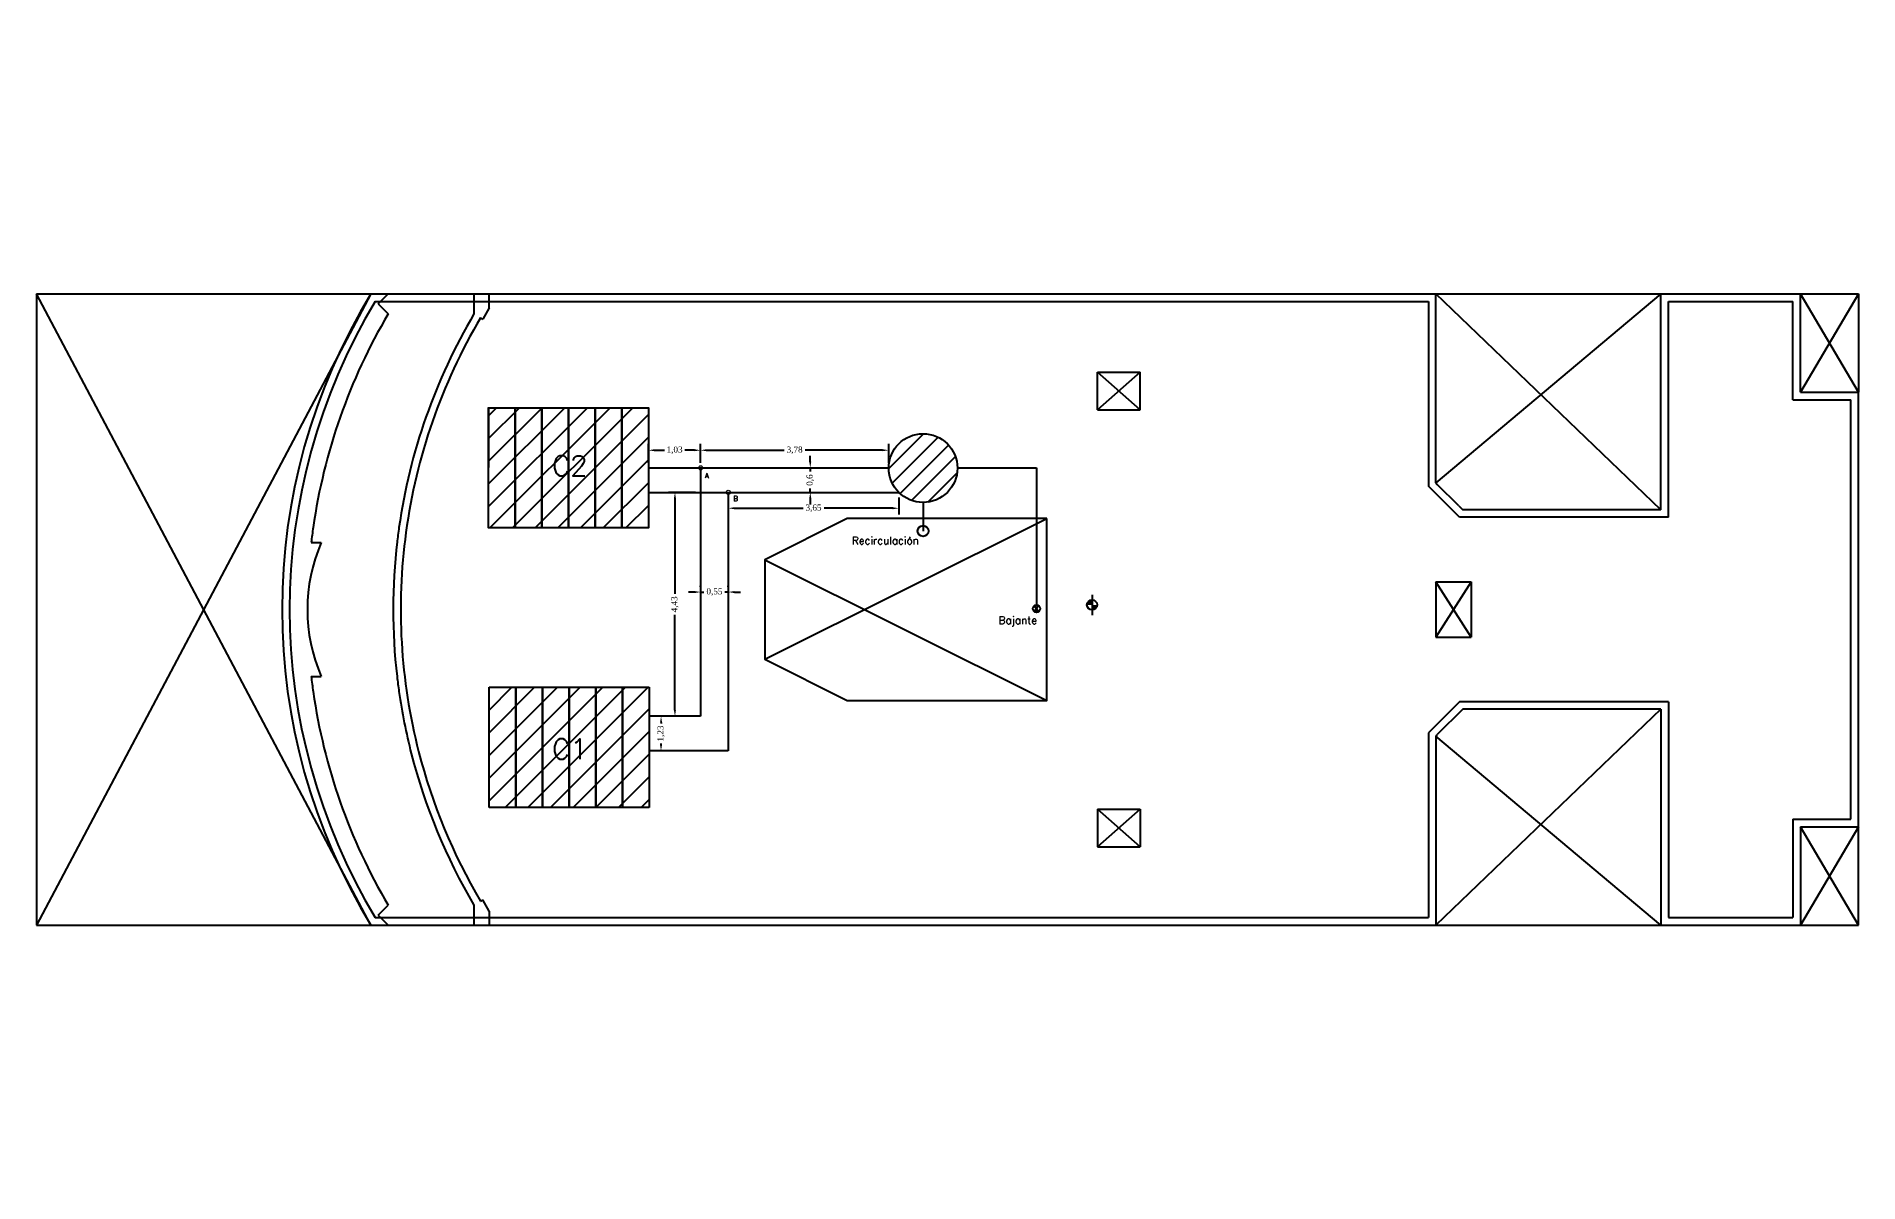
# Model space of a CAD drawing. Header units: millimetres. Extents: x 208 to 1642410, y -1014085 to 15013.
# Drawn here: x 208.24 to 244.3, y 50.8 to 73.49 of the extents above; entities that cross this region are included whole.
import ezdxf

# ---------------------------------------------------------------- set-up
doc = ezdxf.new("R2010")
doc.units = ezdxf.units.MM
doc.linetypes.add('DASHED', pattern=[9.525, 6.35, -3.175])
for name, color, linetype in [('CORTE', 230, 'Continuous'), ('Deposito', 40, 'Continuous'), ('MUROS', 5, 'Continuous'), ('MUROS-BAJOS', 40, 'Continuous'), ('pisos', 8, 'Continuous'), ('Placas', 51, 'Continuous'), ('PROYECCIONES', 6, 'DASHED'), ('TEXTOS', 4, 'Continuous'), ('Tuberia', 231, 'Continuous')]:
    doc.layers.add(name, color=color, linetype=linetype)
doc.layers.add('COTAS', color=3, linetype='Continuous', lineweight=9)
doc.styles.add('ROMANS', font='romans.shx', dxfattribs={"height": 0.05})
doc.styles.add('Times New Roman 3.5 mm', font='times.ttf')
doc.dimstyles.new('Ing_España', dxfattribs={"dimtxt": 1.2, "dimasz": 1.2, "dimexe": 1.25, "dimexo": 1, "dimtad": 0, "dimzin": 1, "dimtxsty": 'Times New Roman 3.5 mm', "dimcen": 2.5, "dimadec": 0, "dimazin": 0, "dimtfac": 1, "dimtix": 1, "dimtmove": 0, "dimatfit": 3, "dimfxl": 1, "dimarcsym": 0})
pattern_1 = [(0, (-33.1494, -42.0044), (0, 6.985), [5.08, -1.905]), (90, (-33.1494, -42.0044), (-6.985, 4e-16), [5.08, -1.905])]

msp = doc.modelspace()

# ---------------------------------------------------------------- texts
at = {"layer": 'TEXTOS', "ltscale": 0.05, "attachment_point": 1, "style": 'ROMANS'}
for s, heights, insert, char_height in [('C2', [0], (218.443, 65.192), 0.4), ('A', [0], (221.471, 64.847), 0.1), ('B', [5.689893001203927e-15], (222.034, 64.395), 0.1), ('Recirculación', [0], (224.379, 63.587), 0.15), ('Bajante', [0], (227.284, 62.01), 0.15), ('C1', [0], (218.443, 59.585), 0.4)]:
    msp.add_mtext_dynamic_manual_height_columns(s, width=0.17602, gutter_width=1510484.619, heights=heights, dxfattribs=dict(at, insert=insert, char_height=char_height))

# ---------------------------------------------------------------- blocks, each defined once
blk = doc.blocks.new('*D26')
at = {"layer": 'COTAS', "color": 0, "lineweight": -2, "ltscale": 0.05, "transparency": 16777216}
for p, q in [((220.355, 65.052), (220.355, 65.425)), ((220.475, 65.3), (220.67, 65.3)), ((221.265, 65.3), (221.07, 65.3)), ((221.385, 65.052), (221.385, 65.425))]:
    blk.add_line(p, q, dxfattribs=at)
at = {"layer": 'COTAS', "color": 0, "ltscale": 0.05, "transparency": 16777216}
for points in [[(220.475, 65.32), (220.475, 65.28), (220.355, 65.3)], [(221.265, 65.32), (221.265, 65.28), (221.385, 65.3)]]:
    blk.add_solid(points, dxfattribs=at)
at = {"layer": 'Defpoints', "color": 0, "ltscale": 0.05, "transparency": 16777216}
for p in [(221.385, 65.3), (220.355, 64.952), (221.385, 64.952)]:
    blk.add_point(p, dxfattribs=at)
at = {"layer": 'COTAS', "color": 0, "ltscale": 0.05, "transparency": 16777216, "insert": (220.87, 65.3), "char_height": 0.12, "attachment_point": 5, "style": 'Times New Roman 3.5 mm'}
blk.add_mtext('1,03', dxfattribs=at)
blk = doc.blocks.new('*D27')
at = {"layer": 'COTAS', "color": 0, "lineweight": -2, "ltscale": 0.05, "transparency": 16777216}
for p, q in [((221.385, 65.052), (221.385, 65.425)), ((221.505, 65.3), (223.037, 65.3)), ((224.987, 65.3), (223.455, 65.3)), ((225.107, 65.048), (225.107, 65.425))]:
    blk.add_line(p, q, dxfattribs=at)
at = {"layer": 'COTAS', "color": 0, "ltscale": 0.05, "transparency": 16777216}
for points in [[(221.505, 65.32), (221.505, 65.28), (221.385, 65.3)], [(224.987, 65.32), (224.987, 65.28), (225.107, 65.3)]]:
    blk.add_solid(points, dxfattribs=at)
at = {"layer": 'Defpoints', "color": 0, "ltscale": 0.05, "transparency": 16777216}
for p in [(225.107, 65.3), (221.385, 64.952), (225.107, 64.948)]:
    blk.add_point(p, dxfattribs=at)
at = {"layer": 'COTAS', "color": 0, "ltscale": 0.05, "transparency": 16777216, "insert": (223.246, 65.3), "char_height": 0.12, "attachment_point": 5, "style": 'Times New Roman 3.5 mm'}
blk.add_mtext('3,78', dxfattribs=at)
blk = doc.blocks.new('*D28')
at = {"layer": 'COTAS', "color": 0, "lineweight": -2, "ltscale": 0.05, "transparency": 16777216}
for p, q in [((221.933, 64.366), (221.933, 64.027)), ((225.307, 64.366), (225.307, 64.027)), ((222.053, 64.152), (223.412, 64.152)), ((225.187, 64.152), (223.828, 64.152))]:
    blk.add_line(p, q, dxfattribs=at)
at = {"layer": 'COTAS', "color": 0, "ltscale": 0.05, "transparency": 16777216}
for points in [[(222.053, 64.172), (222.053, 64.132), (221.933, 64.152)], [(225.187, 64.172), (225.187, 64.132), (225.307, 64.152)]]:
    blk.add_solid(points, dxfattribs=at)
at = {"layer": 'Defpoints', "color": 0, "ltscale": 0.05, "transparency": 16777216}
for p in [(221.933, 64.466), (225.307, 64.466), (225.307, 64.152)]:
    blk.add_point(p, dxfattribs=at)
at = {"layer": 'COTAS', "color": 0, "ltscale": 0.05, "transparency": 16777216, "insert": (223.62, 64.152), "char_height": 0.12, "attachment_point": 5, "style": 'Times New Roman 3.5 mm'}
blk.add_mtext('3,65', dxfattribs=at)
blk = doc.blocks.new('*D29')
at = {"layer": 'COTAS', "color": 0, "lineweight": -2, "ltscale": 0.05, "transparency": 16777216}
for p, q in [((221.285, 64.466), (220.752, 64.466)), ((220.877, 64.346), (220.877, 62.458)), ((220.877, 60.153), (220.877, 62.041)), ((221.285, 60.033), (220.752, 60.033))]:
    blk.add_line(p, q, dxfattribs=at)
at = {"layer": 'COTAS', "color": 0, "ltscale": 0.05, "transparency": 16777216}
for points in [[(220.857, 64.346), (220.897, 64.346), (220.877, 64.466)], [(220.857, 60.153), (220.897, 60.153), (220.877, 60.033)]]:
    blk.add_solid(points, dxfattribs=at)
at = {"layer": 'Defpoints', "color": 0, "ltscale": 0.05, "transparency": 16777216}
for p in [(221.385, 64.466), (220.877, 60.033), (221.385, 60.033)]:
    blk.add_point(p, dxfattribs=at)
at = {"layer": 'COTAS', "color": 0, "ltscale": 0.05, "transparency": 16777216, "insert": (220.877, 62.249), "char_height": 0.12, "attachment_point": 5, "rotation": 90, "style": 'Times New Roman 3.5 mm'}
blk.add_mtext('4,43', dxfattribs=at)
blk = doc.blocks.new('*D30')
at = {"layer": 'COTAS', "color": 0, "lineweight": -2, "ltscale": 0.05, "transparency": 16777216}
for p, q in [((221.265, 62.493), (221.145, 62.493)), ((221.385, 62.593), (221.385, 62.618)), ((221.385, 62.493), (221.45, 62.493)), ((221.933, 62.493), (221.867, 62.493)), ((221.933, 62.593), (221.933, 62.618)), ((222.053, 62.493), (222.173, 62.493))]:
    blk.add_line(p, q, dxfattribs=at)
at = {"layer": 'COTAS', "color": 0, "ltscale": 0.05, "transparency": 16777216}
for points in [[(221.265, 62.513), (221.265, 62.473), (221.385, 62.493)], [(222.053, 62.513), (222.053, 62.473), (221.933, 62.493)]]:
    blk.add_solid(points, dxfattribs=at)
at = {"layer": 'Defpoints', "color": 0, "ltscale": 0.05, "transparency": 16777216}
for p in [(221.385, 62.493), (221.933, 62.493), (221.933, 62.493)]:
    blk.add_point(p, dxfattribs=at)
at = {"layer": 'COTAS', "color": 0, "ltscale": 0.05, "transparency": 16777216, "insert": (221.659, 62.493), "char_height": 0.12, "attachment_point": 5, "style": 'Times New Roman 3.5 mm'}
blk.add_mtext('0,55', dxfattribs=at)
blk = doc.blocks.new('*D31')
at = {"layer": 'COTAS', "color": 0, "lineweight": -2, "ltscale": 0.05, "transparency": 16777216}
for p, q in [((223.555, 65.072), (223.555, 65.192)), ((223.555, 64.952), (223.555, 64.876)), ((223.634, 64.952), (223.68, 64.952)), ((223.555, 64.466), (223.555, 64.542)), ((223.555, 64.346), (223.555, 64.226)), ((223.634, 64.466), (223.68, 64.466))]:
    blk.add_line(p, q, dxfattribs=at)
at = {"layer": 'COTAS', "color": 0, "ltscale": 0.05, "transparency": 16777216}
for points in [[(223.535, 65.072), (223.575, 65.072), (223.555, 64.952)], [(223.535, 64.346), (223.575, 64.346), (223.555, 64.466)]]:
    blk.add_solid(points, dxfattribs=at)
at = {"layer": 'Defpoints', "color": 0, "ltscale": 0.05, "transparency": 16777216}
for p in [(223.534, 64.952), (223.555, 64.952), (223.534, 64.466)]:
    blk.add_point(p, dxfattribs=at)
at = {"layer": 'COTAS', "color": 0, "ltscale": 0.05, "transparency": 16777216, "insert": (223.555, 64.709), "char_height": 0.12, "attachment_point": 5, "rotation": 90, "style": 'Times New Roman 3.5 mm'}
blk.add_mtext('0,6', dxfattribs=at)
blk = doc.blocks.new('*D32')
at = {"layer": 'COTAS', "color": 0, "lineweight": -2, "ltscale": 0.05, "transparency": 16777216}
for p, q in [((220.919, 60.033), (220.477, 60.033)), ((220.602, 59.913), (220.602, 59.892)), ((220.919, 59.35), (220.477, 59.35)), ((220.602, 59.47), (220.602, 59.492))]:
    blk.add_line(p, q, dxfattribs=at)
at = {"layer": 'COTAS', "color": 0, "ltscale": 0.05, "transparency": 16777216}
for points in [[(220.582, 59.913), (220.622, 59.913), (220.602, 60.033)], [(220.582, 59.47), (220.622, 59.47), (220.602, 59.35)]]:
    blk.add_solid(points, dxfattribs=at)
at = {"layer": 'Defpoints', "color": 0, "ltscale": 0.05, "transparency": 16777216}
for p in [(221.019, 60.033), (220.602, 59.35), (221.019, 59.35)]:
    blk.add_point(p, dxfattribs=at)
at = {"layer": 'COTAS', "color": 0, "ltscale": 0.05, "transparency": 16777216, "insert": (220.602, 59.692), "char_height": 0.12, "attachment_point": 5, "rotation": 90, "style": 'Times New Roman 3.5 mm'}
blk.add_mtext('1,23', dxfattribs=at)

# ---------------------------------------------------------------- dimensions: what is measured, and where the dimension line sits
at = {"layer": 'COTAS', "ltscale": 0.05}
for base, p1, p2, picture, middle in [((221.385, 65.3), (220.355, 64.952), (221.385, 64.952), '*D26', (220.87, 65.3)), ((221.933, 62.493), (221.385, 62.493), (221.933, 62.493), '*D30', (221.659, 62.493))]:
    dim = msp.add_linear_dim(base=base, p1=p1, p2=p2, dimstyle='Ing_España', dxfattribs=at)
    dim.commit()
    dim.dimension.update_dxf_attribs({"geometry": picture, "text_midpoint": middle})
for base, p1, p2, text, picture, middle in [((225.107, 65.3), (221.385, 64.952), (225.107, 64.948), '3,78', '*D27', (223.246, 65.3)), ((225.307, 64.152), (221.933, 64.466), (225.307, 64.466), '3,65', '*D28', (223.62, 64.152))]:
    dim = msp.add_linear_dim(base=base, p1=p1, p2=p2, text=text, dimstyle='Ing_España', dxfattribs=at)
    dim.commit()
    dim.dimension.update_dxf_attribs({"geometry": picture, "text_midpoint": middle})
dim = msp.add_linear_dim(base=(223.555, 64.952), p1=(223.534, 64.466), p2=(223.534, 64.952), angle=90, text='0,6', dimstyle='Ing_España', dxfattribs=at)
dim.commit()
dim.dimension.update_dxf_attribs({"geometry": '*D31', "text_midpoint": (223.555, 64.709)})
dim = msp.add_linear_dim(base=(220.877, 60.033), p1=(221.385, 64.466), p2=(221.385, 60.033), angle=90, dimstyle='Ing_España', dxfattribs=at)
dim.commit()
dim.dimension.update_dxf_attribs({"geometry": '*D29', "text_midpoint": (220.877, 62.249)})
dim = msp.add_linear_dim(base=(220.602, 59.35), p1=(221.019, 60.033), p2=(221.019, 59.35), angle=90, text='1,23', dimstyle='Ing_España', dxfattribs=at)
dim.commit()
dim.dimension.update_dxf_attribs({"geometry": '*D32', "text_midpoint": (220.602, 59.692), "dimtype": 160})

# ---------------------------------------------------------------- hatches: boundary and pattern name
at = {"layer": 'COTAS', "ltscale": 0.05}
h = msp.add_hatch(dxfattribs=at)
h.set_pattern_fill('ANGLE', color=256)
h.set_pattern_definition(pattern_1)
h.paths.add_polyline_path([(221.345, 64.952), (221.385, 64.952), (221.426, 64.952, 1)])
h.paths.add_polyline_path([(221.426, 64.952), (221.385, 64.952), (221.385, 64.912, 0.414214)])
h.paths.add_polyline_path([(221.385, 64.952), (221.345, 64.952, 0.414214), (221.385, 64.912)])
h = msp.add_hatch(dxfattribs=at)
h.set_pattern_fill('ANGLE', color=256)
h.set_pattern_definition(pattern_1)
h.paths.add_polyline_path([(221.933, 64.466), (221.892, 64.466, 0.414214), (221.933, 64.425)])
h.paths.add_polyline_path([(221.892, 64.466), (221.933, 64.466), (221.973, 64.466, 1)])
h.paths.add_polyline_path([(221.973, 64.466), (221.933, 64.466), (221.933, 64.425, 0.414214)])
at = {"layer": 'Deposito', "ltscale": 0.05}
h = msp.add_hatch(dxfattribs=at)
h.set_pattern_fill('ANSI31', color=256, scale=0.08)
h.set_pattern_definition([(45, (-33.4348, -36.63035), (-0.17960512, 0.17960512), [])])
h.paths.add_polyline_path([(226.467, 64.947, 1), (225.107, 64.947, 1)])
at = {"layer": 'Placas', "ltscale": 0.05, "transparency": 33554556}
h = msp.add_hatch(dxfattribs=at)
h.set_pattern_fill('ANSI31', color=256, scale=0.1)
h.set_pattern_definition([(45, (-33.30683, -56.0959), (-0.2245064, 0.2245064), [])])
h.paths.add_polyline_path([(217.715, 66.142), (217.187, 66.142), (217.187, 63.762), (217.715, 63.762)])
h.paths.add_polyline_path([(220.355, 66.142), (219.827, 66.142), (219.827, 63.762), (220.355, 63.762)])
h.paths.add_polyline_path([(218.771, 66.142), (218.243, 66.142), (218.243, 63.762), (218.771, 63.762)])
h.paths.add_polyline_path([(219.827, 66.142), (219.299, 66.142), (219.299, 63.762), (219.827, 63.762)])
h.paths.add_polyline_path([(219.299, 66.142), (218.771, 66.142), (218.771, 63.762), (219.299, 63.762)])
h.paths.add_polyline_path([(218.243, 66.142), (217.715, 66.142), (217.715, 63.762), (218.243, 63.762)])
h.paths.add_polyline_path([(220.369, 60.608), (219.841, 60.608), (219.841, 58.228), (220.369, 58.228)])
h.paths.add_polyline_path([(219.841, 60.608), (219.313, 60.608), (219.313, 58.228), (219.841, 58.228)])
h.paths.add_polyline_path([(219.313, 60.608), (218.785, 60.608), (218.785, 58.228), (219.313, 58.228)])
h.paths.add_polyline_path([(218.785, 60.608), (218.257, 60.608), (218.257, 58.228), (218.785, 58.228)])
h.paths.add_polyline_path([(218.257, 60.608), (217.729, 60.608), (217.729, 58.228), (218.257, 58.228)])
h.paths.add_polyline_path([(217.729, 60.608), (217.201, 60.608), (217.201, 58.228), (217.729, 58.228)])
at = {"layer": 'TEXTOS', "ltscale": 0.05}
h = msp.add_hatch(color=256, dxfattribs=at)
h.paths.add_polyline_path([(229.131, 62.338, 0.414214), (229.031, 62.238), (229.131, 62.238)])
h.paths.add_polyline_path([(229.231, 62.238), (229.131, 62.238), (229.131, 62.138, 0.414214)])
at = {"layer": 'Tuberia', "ltscale": 0.05}
h = msp.add_hatch(dxfattribs=at)
h.set_pattern_fill('ANGLE', color=256)
h.set_pattern_definition(pattern_1)
h.paths.add_polyline_path([(225.893, 63.701, 1), (225.68, 63.701, 1)])

# ---------------------------------------------------------------- linework, layer by layer
at = {"layer": 'CORTE'}
for p, q in [((214.86, 68.397), (235.937, 68.397)), ((214.944, 68.247), (235.787, 68.247)), ((216.901, 67.997), (216.901, 68.397)), ((217.201, 68.117), (217.201, 68.397)), ((235.787, 68.247), (235.787, 64.59)), ((235.937, 64.652), (235.937, 68.397)), ((240.387, 64.122), (240.387, 68.397)), ((240.387, 68.397), (243.151, 68.397)), ((240.537, 63.972), (240.537, 68.247)), ((240.537, 68.247), (243.001, 68.247)), ((243.001, 66.297), (243.001, 68.247)), ((243.151, 66.447), (243.151, 68.397)), ((217.03, 67.921), (217.074, 67.897)), ((217.201, 68.117), (217.074, 67.897)), ((229.237, 66.847), (230.087, 66.847)), ((229.237, 66.097), (229.237, 66.847)), ((230.087, 66.097), (230.087, 66.847)), ((243.151, 66.447), (244.301, 66.447)), ((244.301, 57.847), (244.301, 66.447)), ((229.237, 66.097), (230.087, 66.097)), ((243.001, 66.297), (244.151, 66.297)), ((244.151, 57.997), (244.151, 66.297)), ((236.404, 63.972), (235.787, 64.59)), ((236.388, 64.201), (235.964, 64.625)), ((236.388, 64.201), (236.467, 64.122)), ((240.537, 63.972), (236.404, 63.972)), ((240.387, 64.122), (236.467, 64.122)), ((235.937, 62.697), (236.637, 62.697)), ((235.937, 62.697), (235.937, 61.597)), ((236.637, 62.697), (236.637, 61.597)), ((235.937, 61.597), (236.637, 61.597)), ((236.404, 60.322), (235.787, 59.705)), ((240.537, 60.322), (236.404, 60.322)), ((240.537, 60.322), (240.537, 56.047)), ((236.467, 60.172), (235.964, 59.67)), ((240.387, 60.172), (236.467, 60.172)), ((240.387, 60.172), (240.387, 55.897)), ((235.787, 59.705), (235.787, 56.047)), ((235.937, 59.642), (235.937, 55.897)), ((229.237, 58.197), (229.237, 57.447)), ((229.237, 58.197), (230.087, 58.197)), ((230.087, 58.197), (230.087, 57.447)), ((243.001, 57.997), (243.001, 56.047)), ((243.001, 57.997), (244.151, 57.997)), ((243.151, 57.847), (243.151, 55.897)), ((243.151, 57.847), (244.301, 57.847)), ((229.237, 57.447), (230.087, 57.447)), ((216.901, 55.897), (216.901, 56.297)), ((217.031, 56.372), (217.074, 56.397)), ((217.201, 56.178), (217.074, 56.397)), ((214.859, 55.897), (235.937, 55.897)), ((214.944, 56.047), (235.787, 56.047)), ((216.901, 55.897), (235.937, 55.897)), ((217.201, 56.178), (217.201, 55.897)), ((240.387, 55.897), (243.151, 55.897)), ((240.537, 56.047), (243.001, 56.047)), ((241.587, 55.897), (243.151, 55.897))]:
    msp.add_line(p, q, dxfattribs=at)
msp.add_lwpolyline([(228.237, 63.947), (224.287, 63.947), (222.653, 63.132), (222.653, 61.163), (224.287, 60.347), (228.237, 60.347), (228.237, 63.947), (228.237, 63.947)], dxfattribs=at)
for centre, radius, start, end in [((226.795, 62.147), 11.345, 187.7254, 187.7254), ((225.097, 62.147), 11.995, 148.5933, 211.4015), ((225.097, 62.147), 11.845, 148.9995, 210.9952), ((226.795, 62.147), 11.495, 149.4069, 171.8728), ((226.795, 62.147), 11.345, 149.4069, 172.2746), ((226.795, 62.147), 11.495, 173.2928, 186.6193), ((226.795, 62.147), 11.495, 171.8728, 173.3807), ((226.795, 62.147), 11.345, 172.2746, 194.3559), ((226.795, 62.147), 11.495, 186.6193, 188.1272), ((226.795, 62.147), 11.495, 188.1272, 194.3559), ((226.795, 62.147), 11.495, 194.3559, 210.5931), ((226.795, 62.147), 11.345, 194.3559, 210.6009)]:
    msp.add_arc(centre, radius, start, end, dxfattribs=at)
at = {"layer": 'COTAS', "ltscale": 0.05}
for centre in [(221.385, 64.952), (221.933, 64.466)]:
    msp.add_circle(centre, 0.0406, dxfattribs=at)
at = {"layer": 'Deposito', "ltscale": 0.05}
msp.add_circle((225.787, 64.947), 0.68, dxfattribs=at)
at = {"layer": 'MUROS'}
for p, q in [((215.001, 68.199), (215.203, 68.398)), ((215.001, 68.199), (215.203, 67.998)), ((235.937, 64.652), (235.964, 64.625)), ((213.679, 63.472), (213.879, 63.472)), ((213.679, 60.822), (213.879, 60.822)), ((235.937, 59.642), (235.964, 59.67)), ((215.001, 56.095), (215.203, 56.297)), ((215.001, 56.095), (215.203, 55.897))]:
    msp.add_line(p, q, dxfattribs=at)
at = {"layer": 'MUROS', "ltscale": 0.05}
for start, end in [(171.8728, 173.3807), (186.6193, 188.1272)]:
    msp.add_arc((225.097, 62.147), 11.495, start, end, dxfattribs=at)
at = {"layer": 'MUROS-BAJOS', "ltscale": 0.05}
msp.add_arc((225.097, 62.147), 11.495, 149.4069, 171.8728, dxfattribs=at)
at = {"layer": 'MUROS-BAJOS'}
for centre, radius, start, end in [((216.914, 62.147), 3.312, 156.4151, 203.5849), ((225.097, 62.147), 11.495, 188.1272, 210.5931)]:
    msp.add_arc(centre, radius, start, end, dxfattribs=at)
at = {"layer": 'pisos'}
for p, q in [((208.241, 68.397), (216.901, 68.397)), ((208.241, 68.397), (208.241, 55.897)), ((208.241, 55.897), (216.901, 55.897))]:
    msp.add_line(p, q, dxfattribs=at)
at = {"layer": 'pisos', "ltscale": 0.05}
for p, q in [((235.937, 68.397), (240.387, 68.397)), ((243.151, 68.397), (244.301, 68.397)), ((244.301, 68.397), (244.301, 66.447)), ((244.301, 55.897), (244.301, 57.847)), ((235.937, 55.897), (240.387, 55.897)), ((243.151, 55.897), (244.301, 55.897))]:
    msp.add_line(p, q, dxfattribs=at)
at = {"layer": 'Placas', "ltscale": 0.05}
for p, q in [((217.187, 66.151), (217.187, 64.961)), ((218.243, 66.142), (218.243, 63.762)), ((218.243, 63.762), (218.243, 66.142)), ((218.771, 66.142), (218.771, 63.762)), ((218.771, 63.762), (218.771, 66.142)), ((217.201, 60.608), (217.729, 60.608)), ((217.201, 58.228), (217.201, 60.608)), ((217.729, 60.608), (217.729, 58.228)), ((217.729, 60.608), (218.257, 60.608)), ((217.729, 58.228), (217.729, 60.608)), ((218.257, 60.608), (218.257, 58.228)), ((218.257, 60.608), (218.785, 60.608)), ((218.257, 58.228), (218.257, 60.608)), ((218.785, 60.608), (218.785, 58.228)), ((218.785, 60.608), (219.313, 60.608)), ((218.785, 58.228), (218.785, 60.608)), ((219.313, 60.608), (219.313, 58.228)), ((219.313, 60.608), (219.841, 60.608)), ((219.313, 58.228), (219.313, 60.608)), ((219.841, 60.608), (219.841, 58.228)), ((219.841, 60.608), (220.369, 60.608)), ((219.841, 58.228), (219.841, 60.608)), ((220.369, 60.608), (220.369, 58.228)), ((217.729, 58.228), (217.201, 58.228)), ((218.257, 58.228), (217.729, 58.228)), ((218.785, 58.228), (218.257, 58.228)), ((219.313, 58.228), (218.785, 58.228)), ((219.841, 58.228), (219.313, 58.228)), ((220.369, 58.228), (219.841, 58.228))]:
    msp.add_line(p, q, dxfattribs=at)
for points in [[(219.299, 66.142), (219.299, 63.762), (219.299, 66.142), (219.827, 66.142), (219.827, 63.762), (219.827, 66.142), (220.355, 66.142), (220.355, 63.762), (219.827, 63.762), (219.299, 63.762), (218.771, 63.762), (218.243, 63.762), (217.715, 63.762), (217.187, 63.762), (217.187, 66.142), (217.715, 66.142), (218.243, 66.142), (218.771, 66.142)], [(217.715, 66.142), (217.715, 63.762)]]:
    msp.add_lwpolyline(points, close=True, dxfattribs=at)
at = {"layer": 'PROYECCIONES', "linetype": 'Continuous', "ltscale": 0.05}
for p, q in [((214.859, 55.897), (208.241, 68.397)), ((214.86, 68.397), (208.241, 55.897)), ((240.387, 64.122), (235.937, 68.397)), ((240.387, 68.397), (235.937, 64.652)), ((244.301, 66.447), (243.151, 68.397)), ((244.301, 68.397), (243.151, 66.447)), ((230.087, 66.097), (229.237, 66.847)), ((230.087, 66.847), (229.237, 66.097)), ((222.653, 61.163), (228.237, 63.947)), ((222.653, 63.132), (228.237, 60.347)), ((236.637, 62.697), (235.937, 61.597)), ((236.637, 61.597), (235.937, 62.697)), ((240.387, 60.172), (235.937, 55.897)), ((240.387, 55.897), (235.937, 59.642)), ((230.087, 57.447), (229.237, 58.197)), ((230.087, 58.197), (229.237, 57.447)), ((244.301, 57.847), (243.151, 55.897)), ((244.301, 55.897), (243.151, 57.847))]:
    msp.add_line(p, q, dxfattribs=at)
at = {"layer": 'TEXTOS'}
for p, q in [((229.131, 62.438), (229.131, 62.238)), ((229.131, 62.238), (229.131, 62.038))]:
    msp.add_line(p, q, dxfattribs=at)
msp.add_circle((229.131, 62.238), 0.1, dxfattribs=at)
at = {"layer": 'Tuberia', "ltscale": 0.05}
for p, q in [((220.355, 64.952), (225.107, 64.952)), ((220.355, 64.952), (221.385, 64.952)), ((221.385, 64.952), (221.385, 60.033)), ((226.467, 64.952), (228.031, 64.952)), ((228.031, 64.952), (228.031, 62.238)), ((220.355, 64.466), (225.307, 64.466)), ((221.385, 64.466), (221.933, 64.466)), ((221.933, 64.466), (221.933, 59.35)), ((225.787, 64.267), (225.787, 63.701)), ((227.994, 62.1), (228.068, 62.228)), ((228.068, 62.1), (227.994, 62.228)), ((228.031, 62.164), (227.994, 62.1)), ((228.031, 62.164), (228.068, 62.1)), ((221.385, 60.033), (220.369, 60.033)), ((221.933, 59.35), (220.369, 59.35))]:
    msp.add_line(p, q, dxfattribs=at)
for centre, radius in [((225.787, 63.701), 0.107), ((228.031, 62.164), 0.0736)]:
    msp.add_circle(centre, radius, dxfattribs=at)

msp.set_redraw_order([(e.dxf.handle, doc.entitydb.next_handle()) for e in msp.query("TEXT MTEXT ATTDEF DIMENSION ARC_DIMENSION")])  # texts and dimensions are drawn at this point

doc.saveas('drawing.dxf')
